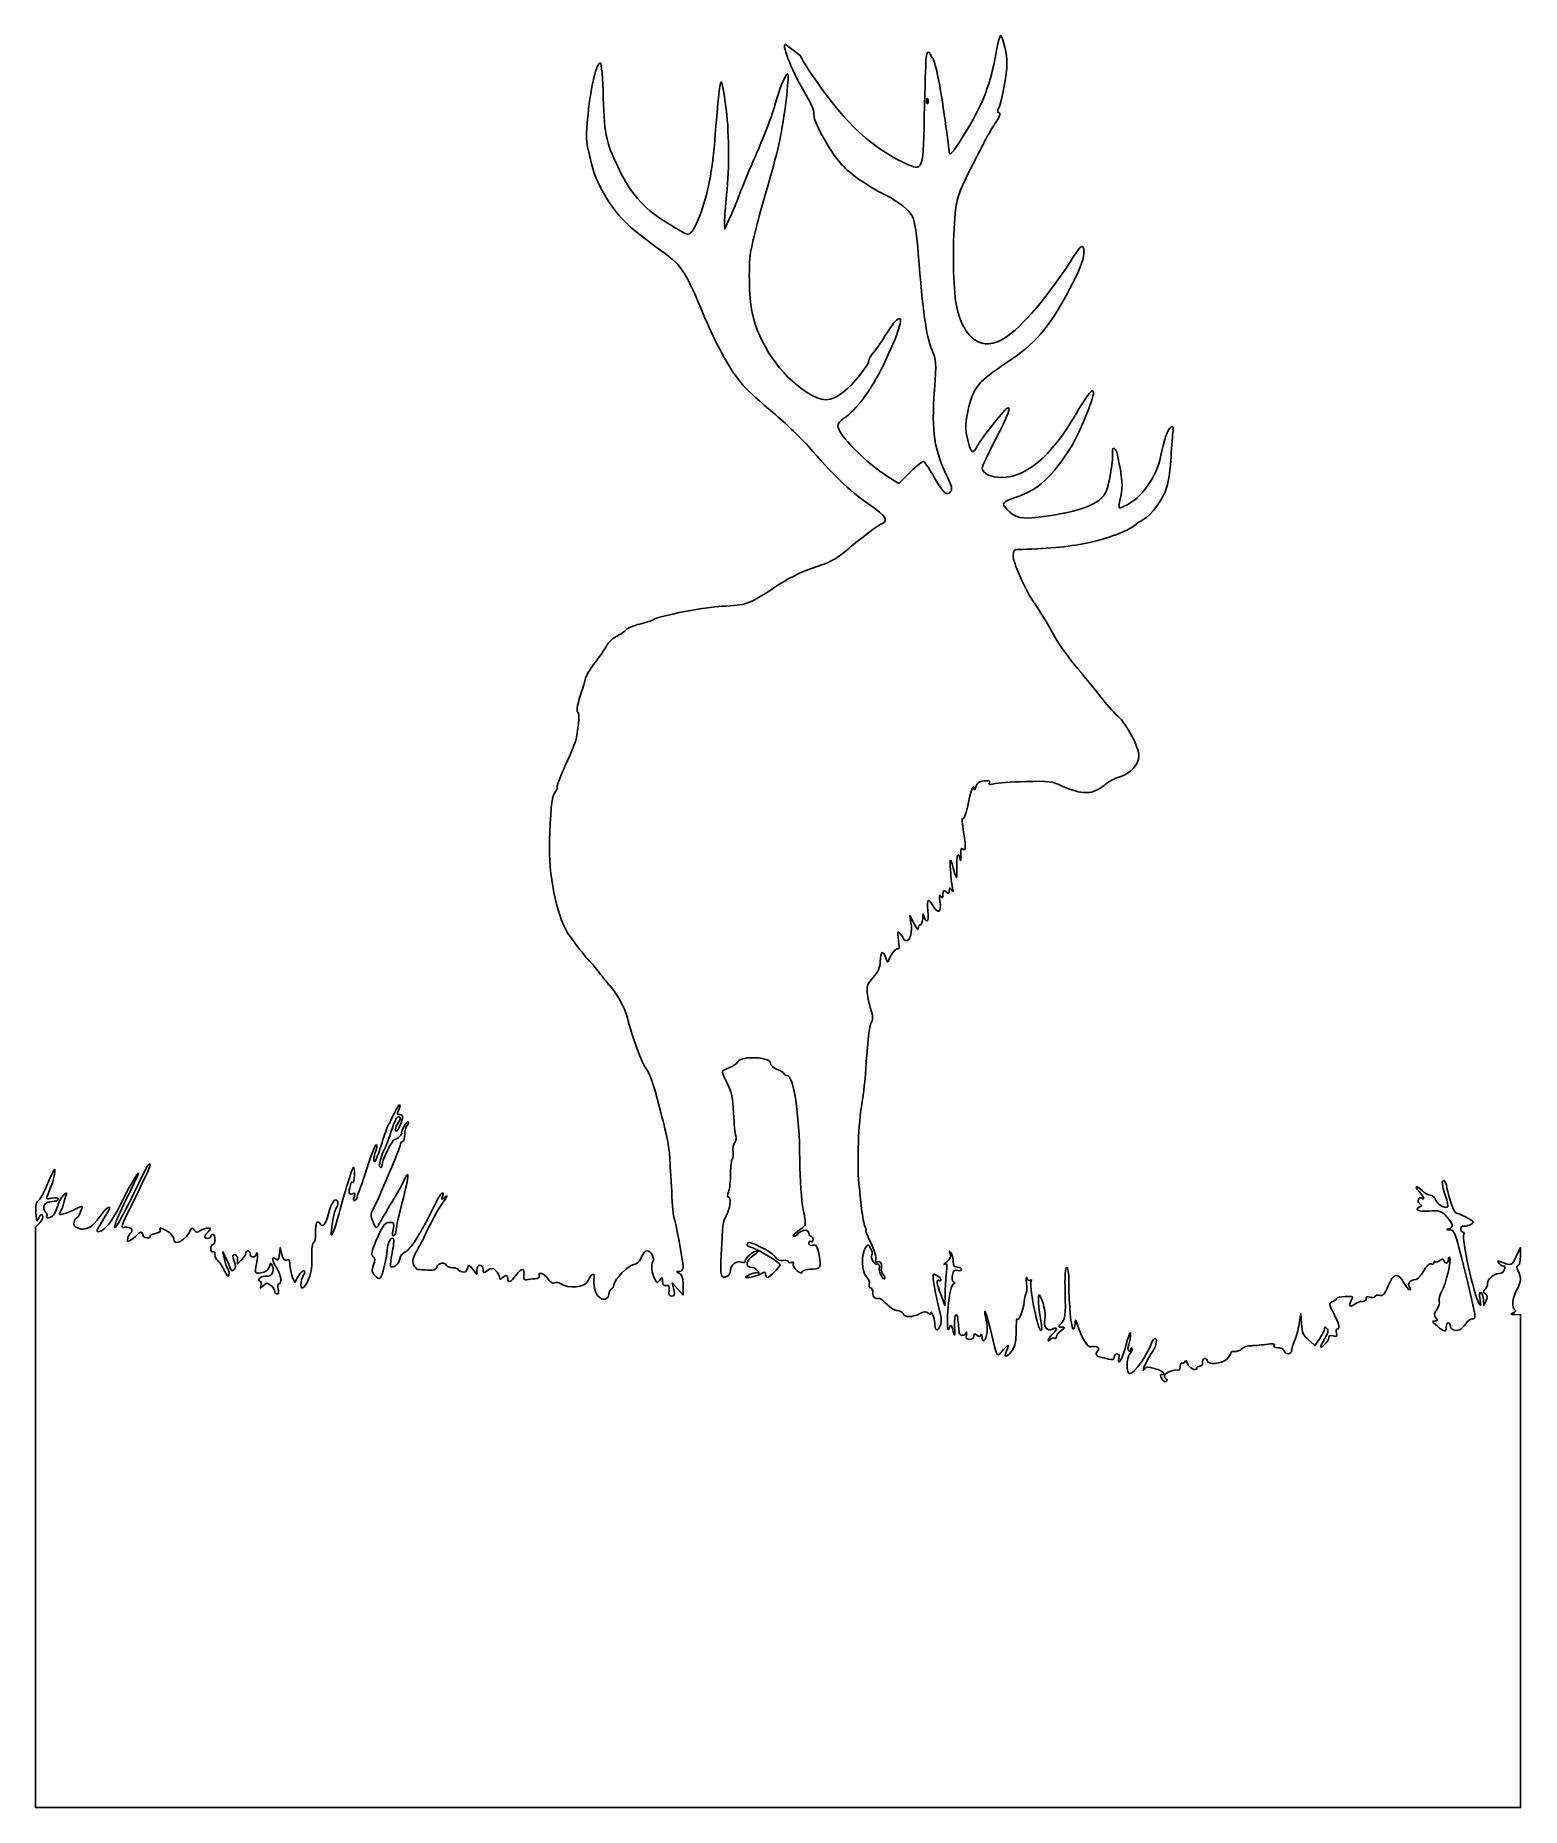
# Model space of a CAD drawing. Extents: x 4 to 208, y 2 to 244.
import ezdxf

# ---------------------------------------------------------------- set-up
doc = ezdxf.new("R2010")
doc.units = 0
doc.layers.add('Layer_1', color=7, linetype='CONTINUOUS')

msp = doc.modelspace()

# ---------------------------------------------------------------- linework, layer by layer
at = {"layer": 'Layer_1', "color": 7}
for points in [[(108.987387, 241.546641), (107.10168, 242.981453)], [(136.424678, 244.267438), (136.424678, 244.267438)], [(99.389627, 219.344241), (98.674702, 217.792019), (98.65651, 218.779797)], [(124.070841, 184.534995), (122.476175, 182.959622), (121.065064, 183.836605)], [(124.159589, 122.894797), (124.022335, 123.812019), (124.582369, 122.68313)], [(102.429578, 104.375064), (102.429578, 104.375064)], [(4.959835, 81.792325), (4.365625, 81.160082), (4.365625, 41.455494), (4.366176, 41.456597), (4.366176, 1.752009), (105.966175, 1.752009), (207.566175, 1.752009), (207.566175, 35.477564), (207.566175, 69.20312), (206.790064, 69.222966)], [(30.428187, 76.96313), (30.020285, 77.809797), (30.207701, 76.822019)], [(38.080157, 77.441584), (37.851402, 78.374241), (37.740607, 77.438827)], [(207.555702, 77.199048), (207.545782, 78.375342), (206.970864, 77.148339)], [(32.587847, 76.756975), (32.023403, 76.151188), (32.023403, 76.769102)], [(64.755118, 75.340352), (64.749053, 74.705352), (64.192878, 75.410908)], [(40.35502, 74.498647), (39.834673, 73.617253), (39.550247, 74.302412)], [(92.975134, 73.209905), (92.965764, 71.88313), (92.2343, 72.715466), (91.50339, 73.547798), (91.701276, 72.64491)], [(128.822317, 72.024241), (128.80082, 70.472019), (128.271103, 71.88313)], [(202.840607, 71.129619), (202.524761, 70.47312), (202.505468, 71.232695)], [(177.58668, 67.93312), (177.499035, 69.344231), (177.268629, 67.93312)], [(180.091952, 65.939375), (179.42829, 64.963174), (178.551307, 65.74259)]]:
    msp.add_lwpolyline(points, dxfattribs=at)
msp.add_lwpolyline([(126.46708, 235.506882), (126.467091, 235.506882)], close=True, dxfattribs=at)
for points in [[(107.10168, 242.981453), (106.257638, 243.508562), (107.725907, 239.642042), (109.50498, 236.652953)], [(127.06394, 241.216464), (126.93683, 241.336501), (126.450234, 242.87571), (126.228297, 241.252842)], [(136.424678, 244.267438), (136.305361, 244.236298), (136.021595, 243.143181), (135.768732, 241.719722)], [(136.446175, 244.259722), (136.439741, 244.267306), (136.432634, 244.269515), (136.424678, 244.267438)], [(137.292842, 240.438145), (137.292842, 241.685373), (136.820233, 243.818778), (136.446175, 244.259722)], [(81.690103, 240.510908), (81.117025, 240.510908), (80.385965, 237.519141), (79.968107, 233.464722)], [(82.053907, 235.783686), (81.968845, 238.383658), (81.805024, 240.510908), (81.690103, 240.510908)], [(115.775051, 232.290633), (113.59576, 234.575385), (109.976519, 239.510687), (108.987387, 241.546641)], [(126.228297, 241.252842), (126.196522, 240.518415), (126.101269, 238.889268), (126.016631, 234.664717)], [(128.831137, 232.625772), (128.169185, 237.447614), (127.474715, 240.824618), (127.06394, 241.216464)], [(135.768732, 241.719722), (135.042348, 237.63074), (134.10896, 235.161499), (131.882114, 231.437353)], [(136.134187, 234.254614), (136.536551, 235.018835), (137.292842, 239.054828), (137.292842, 240.438145)], [(98.239241, 237.889879), (98.031723, 238.097406), (97.862432, 236.689746), (97.383755, 230.774241)], [(98.792109, 234.827325), (98.564412, 236.435433), (98.315639, 237.813484), (98.239241, 237.889879)], [(107.311142, 238.977978), (107.075176, 239.213933), (106.085634, 236.840069), (105.538434, 234.725352)], [(106.209812, 229.927575), (106.804765, 232.71772), (107.538895, 238.750222), (107.311142, 238.977978)], [(84.419722, 225.527222), (82.465079, 229.402901), (82.229195, 230.425036), (82.053907, 235.783686)], [(109.50498, 236.652953), (110.37936, 235.183845), (110.97468, 233.880057), (110.881914, 233.638354)], [(126.296584, 235.336372), (126.284335, 235.038865), (126.351033, 234.872176), (126.444812, 234.965955)], [(126.467091, 235.506882), (126.377, 235.732019), (126.310125, 235.665147), (126.296584, 235.336372)], [(126.444812, 234.965955), (126.538592, 235.059738), (126.548617, 235.303154), (126.46708, 235.506882)], [(79.968107, 233.464722), (79.649365, 230.372038), (79.667306, 229.993363), (80.254187, 227.453719)], [(98.927708, 222.448686), (99.335068, 226.217165), (99.278547, 231.391896), (98.792109, 234.827325)], [(105.538434, 234.725352), (105.257312, 233.638797), (104.14885, 230.717797), (103.075051, 228.234241)], [(110.881914, 233.638354), (110.592551, 232.884293), (112.945082, 228.522421), (114.67152, 226.611464)], [(126.016631, 234.664717), (125.832681, 225.48378), (125.878138, 225.617308), (123.33938, 226.779583)], [(135.705342, 232.298902), (136.301395, 233.138496), (136.473613, 233.58023), (136.236716, 233.662058)], [(136.236716, 233.662058), (136.00408, 233.742406), (135.969567, 233.941952), (136.134187, 234.254614)], [(97.383755, 230.774241), (96.957063, 225.500905), (96.420006, 222.699666), (95.221888, 219.49748)], [(123.33938, 226.779583), (120.75191, 227.964166), (117.965717, 229.993945), (115.775051, 232.290633)], [(129.39062, 228.321883), (129.39062, 228.447754), (129.138844, 230.384504), (128.831137, 232.625772)], [(131.882114, 231.437353), (130.11227, 228.4775), (129.39062, 227.575007), (129.39062, 228.321883)], [(132.649956, 226.713436), (133.845337, 229.102145), (135.220287, 231.615661), (135.705342, 232.298902)], [(103.075051, 228.234241), (102.00128, 225.750686), (100.893756, 223.083686), (100.613876, 222.307575)], [(104.695075, 224.142019), (105.230253, 225.927075), (105.911927, 228.530575), (106.209812, 229.927575)], [(80.254187, 227.453719), (80.7323, 225.384607), (81.212902, 224.187683), (82.285967, 222.396319)], [(114.67152, 226.611464), (115.85135, 225.305534), (118.097884, 223.730226), (120.529285, 222.504357)], [(130.220751, 219.940103), (130.455616, 222.171552), (130.654363, 222.72558), (132.649956, 226.713436)], [(91.149509, 218.376857), (87.902373, 220.316299), (86.061296, 222.27228), (84.419722, 225.527222)], [(102.274136, 214.969797), (102.704525, 217.044562), (103.712518, 220.864637), (104.695075, 224.142019)], [(82.285967, 222.396319), (84.033628, 219.478712), (85.214209, 218.288736), (89.306798, 215.315959)], [(98.65651, 218.779797), (98.646463, 219.323075), (98.768309, 220.974075), (98.927708, 222.448686)], [(100.613876, 222.307575), (100.334024, 221.531464), (99.782932, 220.197964), (99.389627, 219.344241)], [(120.529285, 222.504357), (122.563571, 221.478694), (123.902368, 220.407025), (124.431338, 219.381173)], [(94.167412, 217.407822), (93.699403, 216.870795), (93.636705, 216.891313), (91.149509, 218.376857)], [(95.221888, 219.49748), (94.904727, 218.649746), (94.430274, 217.709461), (94.167412, 217.407822)], [(124.431338, 219.381173), (124.64275, 218.971192), (124.964729, 216.742872), (125.150121, 214.405352)], [(130.26981, 207.968259), (129.892309, 210.404672), (129.866816, 216.577558), (130.220751, 219.940103)], [(89.306798, 215.315959), (92.967164, 212.657158), (93.049214, 212.537609), (95.926893, 205.725365)], [(102.415797, 206.362019), (101.985637, 208.380128), (101.906541, 213.197676), (102.274136, 214.969797)], [(125.150121, 214.405352), (125.779307, 206.470977), (126.237128, 203.193815), (126.966926, 201.397773)], [(145.567135, 208.982495), (147.45729, 212.49584), (148.076787, 214.278669), (147.740576, 215.237135)], [(147.740576, 215.237135), (147.588994, 215.669245), (147.245341, 215.302531), (145.972829, 213.350327)], [(145.972829, 213.350327), (142.270045, 207.669749), (138.84354, 203.791923), (136.419167, 202.538238)], [(137.115903, 199.405682), (141.146685, 202.089979), (142.971226, 204.157378), (145.567135, 208.982495)], [(109.881458, 195.428662), (106.290773, 197.755082), (103.324468, 202.098793), (102.415797, 206.362019)], [(136.419167, 202.538238), (133.471638, 201.014004), (131.010587, 203.187126), (130.26981, 207.968259)], [(95.926893, 205.725365), (97.683868, 201.566141), (99.568542, 198.22768), (101.215252, 196.356908)], [(120.383213, 199.165352), (121.288243, 201.028019), (122.220547, 203.227145), (122.454678, 204.052425)], [(122.427119, 205.463536), (122.177748, 205.414368), (121.48181, 204.565384), (120.880959, 203.576728)], [(122.454678, 204.052425), (122.842903, 205.42067), (122.840572, 205.545054), (122.427119, 205.463536)], [(120.880959, 203.576728), (120.280136, 202.588073), (119.47245, 201.403733), (119.086201, 200.944673)], [(126.966926, 201.397773), (127.646517, 199.725304), (127.654832, 199.611738), (127.373174, 195.759393)], [(118.383953, 199.75901), (118.383953, 199.148445), (116.230222, 196.493371), (114.884841, 195.445201)], [(114.958151, 191.870568), (116.651174, 192.964134), (118.725298, 195.753133), (120.383213, 199.165352)], [(119.086201, 200.944673), (118.699923, 200.485613), (118.383953, 199.9519), (118.383953, 199.75901)], [(132.090473, 193.480118), (132.769274, 196.142101), (133.488021, 196.989673), (137.115903, 199.405682)], [(101.215252, 196.356908), (101.850252, 195.635523), (103.686497, 193.962642), (105.295898, 192.638964)], [(114.884841, 195.445201), (113.118242, 194.068854), (111.985961, 194.065151), (109.881458, 195.428662)], [(127.373174, 195.759393), (126.947047, 189.931369), (127.296728, 187.65022), (129.23187, 183.646438)], [(146.162449, 188.100808), (147.062625, 189.514151), (149.146175, 194.590059), (149.146175, 195.369684)], [(149.146175, 195.369684), (149.146175, 196.200831), (148.38531, 195.268185), (146.617752, 192.270751)], [(105.295898, 192.638964), (106.90527, 191.315285), (109.34985, 188.936118), (110.728675, 187.352258)], [(114.15062, 190.853025), (114.15062, 191.125905), (114.514018, 191.583687), (114.958151, 191.870568)], [(131.965347, 188.702184), (131.538938, 190.39554), (131.565766, 191.422346), (132.090473, 193.480118)], [(137.306623, 193.247505), (136.827974, 192.951686), (133.685272, 188.954507), (133.212747, 188.040725)], [(135.74062, 188.994879), (137.447838, 192.275109), (137.952799, 193.646852), (137.306623, 193.247505)], [(146.617752, 192.270751), (143.299101, 186.64304), (139.927573, 183.793515), (136.57957, 183.786996)], [(121.065064, 183.836605), (118.061288, 185.704391), (114.15062, 189.672946), (114.15062, 190.853025)], [(159.719035, 190.655689), (159.330359, 190.506538), (158.75267, 188.860397), (158.302412, 186.618037)], [(160.012834, 190.051559), (160.105149, 190.63577), (160.036394, 190.777468), (159.719035, 190.655689)], [(159.746047, 186.606464), (159.826424, 188.081075), (159.946456, 189.631587), (160.012834, 190.051559)], [(110.728675, 187.352258), (113.833346, 183.785918), (116.212925, 181.566686), (118.714684, 179.903133)], [(133.212747, 188.040725), (132.644718, 186.9423), (132.372086, 187.086794), (131.965347, 188.702184)], [(133.906175, 185.066368), (133.906175, 185.288342), (134.731675, 187.056298), (135.74062, 188.994879)], [(138.531975, 181.062341), (141.559796, 182.065378), (143.39859, 183.761393), (146.162449, 188.100808)], [(151.725864, 187.382575), (151.892714, 186.465948), (151.280715, 182.685133), (150.818012, 181.772855)], [(152.370234, 187.100352), (152.237194, 187.74869), (151.609137, 188.023775), (151.725864, 187.382575)], [(152.860265, 181.210064), (153.185949, 182.620961), (153.115922, 183.465852), (152.370234, 187.100352)], [(125.941667, 185.939493), (125.790029, 186.033219), (124.947959, 185.401431), (124.070841, 184.534995)], [(127.431049, 183.648092), (126.763481, 184.814829), (126.093333, 185.845765), (125.941667, 185.939493)], [(136.57957, 183.786996), (135.095674, 183.784112), (133.906175, 184.353272), (133.906175, 185.066368)], [(158.302412, 186.618037), (157.785946, 184.045954), (156.019218, 181.375159), (154.083964, 180.241029)], [(159.172783, 182.48668), (159.407818, 183.277954), (159.665642, 185.131852), (159.746047, 186.606464)], [(129.617171, 181.882549), (129.053093, 181.202851), (128.638368, 181.537992), (127.431049, 183.648092)], [(129.23187, 183.646438), (129.721243, 182.633971), (129.829684, 182.138609), (129.617171, 181.882549)], [(155.93384, 178.006402), (157.081384, 178.59983), (158.671556, 180.799112), (159.172783, 182.48668)], [(118.714684, 179.903133), (120.601847, 178.648251), (121.119849, 177.819257), (120.229974, 177.477785)], [(137.268037, 179.436255), (136.50584, 180.247568), (136.656016, 180.44089), (138.531975, 181.062341)], [(150.818012, 181.772855), (149.97095, 180.102768), (147.455746, 179.135471), (142.035499, 178.394457)], [(152.656314, 179.615399), (152.583078, 179.68863), (152.674788, 180.406482), (152.860265, 181.210064)], [(154.083964, 180.241029), (153.371917, 179.823735), (152.729551, 179.542168), (152.656314, 179.615399)], [(120.229974, 177.477785), (119.707553, 177.277309), (117.370826, 175.533452), (115.547953, 173.983081)], [(142.035499, 178.394457), (139.297689, 178.020169), (138.418065, 178.212088), (137.268037, 179.436255)], [(148.12312, 174.777382), (150.931767, 175.366822), (154.000259, 176.499005), (154.747076, 177.221471)], [(154.747076, 177.221471), (154.955807, 177.423398), (155.489594, 177.776678), (155.93384, 178.006402)], [(138.633398, 173.915283), (142.411789, 173.981622), (145.795548, 174.288903), (148.12312, 174.777382)], [(115.547953, 173.983081), (113.824506, 172.51729), (113.068927, 172.118648), (110.415586, 171.276062)], [(138.139509, 173.075782), (138.139509, 173.675789), (138.27681, 173.909018), (138.633398, 173.915283)], [(140.84322, 166.88894), (139.63624, 168.693252), (138.139509, 172.118058), (138.139509, 173.075782)], [(110.415586, 171.276062), (109.058662, 170.845151), (107.310504, 169.936867), (105.386849, 168.663853)], [(105.386849, 168.663853), (101.993974, 166.418575), (101.600655, 166.279512), (98.313105, 166.156376)], [(98.313105, 166.156376), (96.067462, 166.072265), (89.542366, 164.793999), (88.891731, 164.310908)], [(143.903567, 161.878945), (142.578901, 164.203119), (141.939766, 165.249726), (140.84322, 166.88894)], [(85.19473, 162.933971), (85.024183, 162.712314), (84.462284, 162.328517), (83.945676, 162.080689)], [(87.057286, 163.719452), (86.203564, 163.509242), (85.365305, 163.155629), (85.19473, 162.933971)], [(88.891731, 164.310908), (88.736509, 164.195657), (87.911009, 163.929662), (87.057286, 163.719452)], [(82.525746, 160.763284), (82.261529, 160.286744), (81.519525, 159.207244), (80.87651, 158.364395)], [(83.945676, 162.080689), (83.429097, 161.832861), (82.78999, 161.239822), (82.525746, 160.763284)], [(147.008012, 157.57671), (145.909518, 158.874715), (144.512518, 160.810506), (143.903567, 161.878945)], [(80.87651, 158.364395), (80.233523, 157.521544), (79.64275, 156.514519), (79.564066, 156.126464)], [(79.564066, 156.126464), (79.485383, 155.738408), (79.286416, 155.039908), (79.121993, 154.574241)], [(150.152145, 153.701116), (149.521237, 154.534691), (148.106505, 156.278703), (147.008012, 157.57671)], [(79.121993, 154.574241), (78.577474, 153.0319), (78.330278, 151.753165), (78.560854, 151.672091)], [(152.465594, 151.10875), (151.824216, 151.700844), (150.783053, 152.867542), (150.152145, 153.701116)], [(78.560854, 151.672091), (78.846293, 151.571716), (78.643313, 148.97511), (78.247215, 147.659797)], [(155.355064, 145.635733), (155.354726, 146.861876), (153.727551, 149.943714), (152.465594, 151.10875)], [(78.247215, 147.659797), (78.083582, 147.116519), (77.458536, 145.627168), (76.858701, 144.349748)], [(152.723562, 142.814064), (154.10789, 143.214007), (155.355346, 144.551576), (155.355064, 145.635733)], [(76.858701, 144.349748), (76.258866, 143.072328), (75.768398, 141.795758), (75.768398, 141.513194)], [(75.46082, 140.691883), (75.075728, 140.306802), (74.906316, 139.030248), (74.723295, 135.133979)], [(75.768398, 141.513194), (75.768398, 141.230631), (75.629872, 140.860956), (75.46082, 140.691883)], [(131.917942, 138.854131), (132.307324, 140.858281), (132.727463, 141.965633), (132.796579, 141.168686)], [(132.796579, 141.168686), (132.816786, 140.935852), (132.921042, 141.062852), (133.028092, 141.450908)], [(133.028092, 141.450908), (133.17778, 141.993525), (133.438866, 142.177735), (134.158081, 142.247412)], [(134.158081, 142.247412), (134.836346, 142.313128), (135.034678, 142.243498), (134.880725, 141.994406)], [(134.880725, 141.994406), (134.722737, 141.738763), (134.877999, 141.703999), (135.487063, 141.858807)], [(135.487063, 141.858807), (135.937066, 141.973188), (137.884069, 142.111322), (139.814102, 142.165833)], [(139.814102, 142.165833), (143.032367, 142.256734), (143.441787, 142.209651), (144.752991, 141.595877)], [(144.752991, 141.595877), (147.512137, 140.304332), (149.037356, 140.327181), (150.622881, 141.684072)], [(150.622881, 141.684072), (151.130203, 142.118234), (152.075326, 142.626773), (152.723562, 142.814064)], [(131.298927, 137.117803), (131.437075, 137.032428), (131.715843, 137.813896), (131.917942, 138.854131)], [(131.194748, 136.328465), (131.114061, 136.848216), (131.160808, 137.203179), (131.298927, 137.117803)], [(131.315466, 132.909275), (131.70465, 132.586283), (131.684065, 133.176285), (131.194748, 136.328465)], [(74.723295, 135.133979), (74.488034, 130.12603), (75.331317, 125.058177), (76.92099, 121.924105)], [(129.560947, 130.020908), (129.405527, 131.975283), (129.524994, 131.892394), (130.171142, 129.597575)], [(130.412575, 130.373686), (130.375829, 132.125225), (130.63356, 132.719458), (130.902603, 131.502575)], [(130.902603, 131.502575), (130.979819, 131.153325), (131.018198, 131.398669), (130.987492, 132.047726)], [(130.987492, 132.047726), (130.941772, 133.014608), (131.000788, 133.170426), (131.315466, 132.909275)], [(129.855296, 127.480908), (129.779999, 127.791352), (129.647335, 128.934352), (129.560947, 130.020908)], [(130.171142, 129.597575), (130.424662, 128.69693), (130.446328, 128.765392), (130.412575, 130.373686)], [(126.479653, 124.517575), (126.288447, 126.13221), (126.51107, 126.297615), (127.232063, 125.077058)], [(128.123927, 125.746232), (127.994162, 126.600987), (128.025675, 126.802274), (128.240784, 126.49313)], [(128.240784, 126.49313), (128.481774, 126.146801), (128.535876, 126.191759), (128.539545, 126.739522)], [(128.539545, 126.739522), (128.543185, 127.302529), (128.61132, 127.353002), (128.967286, 127.057575)], [(128.967286, 127.057575), (129.317863, 126.766623), (129.391362, 126.797442), (129.395031, 127.235064)], [(129.395031, 127.235064), (129.398728, 127.685014), (129.443079, 127.700248), (129.695442, 127.339797)], [(129.695442, 127.339797), (129.937307, 126.994326), (129.967028, 127.020282), (129.855296, 127.480908)], [(125.760316, 123.459241), (125.788115, 124.122537), (125.832272, 124.200667), (125.92072, 123.741464)], [(125.92072, 123.741464), (125.987974, 123.392214), (126.179097, 123.106464), (126.345157, 123.106464)], [(126.345157, 123.106464), (126.541584, 123.106464), (126.588393, 123.5995), (126.479653, 124.517575)], [(127.232063, 125.077058), (127.902341, 123.942369), (128.347081, 124.276187), (128.123927, 125.746232)], [(76.92099, 121.924105), (77.404465, 120.970961), (79.66883, 118.028244), (80.571687, 117.179797)], [(122.457436, 120.447953), (122.306278, 121.742961), (122.325353, 121.799385), (122.738555, 121.288555)], [(122.738555, 121.288555), (122.982282, 120.987248), (123.181731, 120.659532), (123.181731, 120.559848)], [(123.579159, 120.378498), (124.058231, 120.378498), (124.348028, 121.634226), (124.159589, 122.894797)], [(124.582369, 122.68313), (124.890443, 122.062241), (125.14617, 121.776491), (125.150121, 122.04813)], [(125.150121, 122.04813), (125.154185, 122.319769), (125.284286, 122.542019), (125.439509, 122.542019)], [(125.439509, 122.542019), (125.594731, 122.542019), (125.73915, 122.954769), (125.760316, 123.459241)], [(119.956021, 117.503359), (120.025871, 118.94326), (120.263418, 119.155911), (120.662677, 118.136155)], [(121.232634, 117.973547), (121.541695, 118.778481), (122.207012, 119.471362), (122.443655, 119.234727)], [(122.443655, 119.234727), (122.540429, 119.13797), (122.54659, 119.684107), (122.457436, 120.447953)], [(123.181731, 120.559848), (123.181731, 120.460162), (123.36055, 120.378498), (123.579159, 120.378498)], [(80.571687, 117.179797), (80.654265, 117.102186), (81.159802, 116.467186), (81.695064, 115.768686)], [(118.969897, 115.32661), (119.647736, 116.098618), (119.916708, 116.69271), (119.956021, 117.503359)], [(120.662677, 118.136155), (120.981617, 117.32147), (120.982246, 117.321441), (121.232634, 117.973547)], [(81.695064, 115.768686), (82.230327, 115.070186), (82.746683, 114.435186), (82.842695, 114.357575)], [(82.842695, 114.357575), (83.580678, 113.760934), (85.060118, 111.103191), (85.358992, 109.837058)], [(118.213076, 112.983945), (118.053141, 114.150878), (118.120801, 114.359547), (118.969897, 115.32661)], [(118.721849, 110.782392), (118.5388, 111.288625), (118.309652, 112.279381), (118.213076, 112.983945)], [(85.358992, 109.837058), (85.937999, 107.384335), (87.346861, 103.544575), (87.894033, 102.927575)], [(117.926996, 102.080908), (118.274044, 107.089396), (118.448717, 108.617793), (118.740592, 109.216939)], [(118.740592, 109.216939), (118.973679, 109.695498), (118.968766, 110.099527), (118.721849, 110.782392)], [(100.420952, 103.767076), (100.575082, 104.168763), (101.47331, 104.362409), (102.429578, 104.375064)], [(102.429578, 104.375064), (103.659068, 104.391337), (104.984268, 104.109115), (104.945327, 103.586276)], [(87.894033, 102.927575), (88.378242, 102.381593), (88.814616, 101.1191), (89.74832, 97.565352)], [(98.345625, 102.438094), (98.345625, 102.567293), (98.777933, 102.829632), (99.306394, 103.020731)], [(99.061654, 100.790512), (98.667926, 101.567492), (98.345625, 102.308893), (98.345625, 102.438094)], [(99.306394, 103.020731), (99.834855, 103.211829), (100.33668, 103.547501), (100.420952, 103.767076)], [(104.945327, 103.586276), (104.926305, 103.330879), (105.312808, 102.987282), (105.862549, 102.771579)], [(105.862549, 102.771579), (106.385112, 102.566545), (106.812292, 102.295905), (106.812292, 102.169653)], [(106.812292, 102.169653), (106.812292, 102.043403), (106.982427, 101.939797), (107.190424, 101.939797)], [(107.190424, 101.939797), (108.105671, 101.939797), (108.878203, 96.856055), (108.948251, 90.368686)], [(117.344912, 97.424241), (117.58991, 98.898852), (117.851699, 100.994352), (117.926996, 102.080908)], [(99.888477, 96.778215), (99.799634, 98.855142), (99.633605, 99.661857), (99.061654, 100.790512)], [(54.204306, 97.915373), (54.115998, 98.003677), (53.784407, 97.516466), (53.46733, 96.832785)], [(54.168477, 96.577575), (53.816744, 96.577575), (53.794242, 96.688395), (54.049964, 97.16627)], [(54.049964, 97.16627), (54.223336, 97.490008), (54.292613, 97.827068), (54.204306, 97.915373)], [(89.74832, 97.565352), (90.72495, 93.848173), (91.079794, 92.140313), (91.15447, 90.792019)], [(117.075368, 86.699797), (116.780304, 89.019836), (116.928494, 94.917877), (117.344912, 97.424241)], [(52.638853, 95.166464), (52.500256, 94.93363), (52.11631, 93.850882), (51.785574, 92.759856)], [(53.46733, 96.832785), (53.150254, 96.149102), (52.777452, 95.399297), (52.638853, 95.166464)], [(53.05447, 94.319797), (53.327746, 95.173519), (53.658841, 95.990626), (53.789792, 96.135499)], [(54.121073, 95.667518), (53.688906, 95.109737), (53.4635, 94.319797), (53.736325, 94.319797)], [(53.736325, 94.319797), (53.965658, 94.319797), (54.601731, 95.803084), (54.601731, 96.337796)], [(53.789792, 96.135499), (54.140227, 96.523334), (54.447745, 96.08911), (54.121073, 95.667518)], [(54.601731, 96.337796), (54.601731, 96.469856), (54.406786, 96.577575), (54.168477, 96.577575)], [(54.756073, 94.9107), (54.507802, 94.430609), (54.380618, 94.037575), (54.473297, 94.037575)], [(55.379496, 95.611294), (55.284867, 95.705917), (55.004315, 95.390791), (54.756073, 94.9107)], [(54.883953, 93.840239), (54.883953, 94.352473), (55.033768, 94.921599), (55.217438, 95.105278)], [(55.217438, 95.105278), (55.401108, 95.288959), (55.474097, 95.516673), (55.379496, 95.611294)], [(100.192197, 93.681489), (100.086448, 93.955104), (99.949663, 95.348438), (99.888477, 96.778215)], [(51.003951, 92.461098), (50.907882, 92.557153), (50.429733, 91.395105), (49.941206, 89.879205)], [(50.530455, 83.593699), (51.229548, 84.845182), (54.319509, 92.129019), (54.319509, 92.525592)], [(51.785574, 92.759856), (51.118231, 90.558545), (50.661818, 89.614932), (50.654481, 90.421049)], [(50.914653, 91.591281), (51.059969, 91.97348), (51.099991, 92.365044), (51.003951, 92.461098)], [(51.512171, 89.371535), (51.255941, 89.529893), (51.657761, 91.022169), (52.283871, 92.236754)], [(53.513081, 93.190908), (53.183389, 93.190908), (51.779509, 90.334839), (51.779509, 89.664231)], [(52.283871, 92.236754), (52.434465, 92.528894), (52.781223, 93.466075), (53.05447, 94.319797)], [(54.218637, 93.614241), (53.985803, 93.381408), (53.668134, 93.190908), (53.513081, 93.190908)], [(54.473297, 94.037575), (54.566007, 94.037575), (54.45147, 93.847075), (54.218637, 93.614241)], [(54.319509, 92.525592), (54.319509, 92.736482), (54.446509, 92.908686), (54.601731, 92.908686)], [(54.601731, 92.908686), (54.756953, 92.908686), (54.883953, 93.328006), (54.883953, 93.840239)], [(99.818472, 91.487652), (99.748933, 91.961573), (99.847993, 92.537039), (100.038408, 92.766471)], [(100.038408, 92.766471), (100.228823, 92.995907), (100.297945, 93.407872), (100.192197, 93.681489)], [(17.574948, 84.340594), (19.914599, 89.110663), (20.15047, 89.635876), (20.011871, 89.774475)], [(20.011871, 89.774475), (19.829075, 89.957271), (19.838849, 89.974895), (17.83016, 85.85313)], [(49.941206, 89.879205), (49.45268, 88.363305), (48.904629, 86.765795), (48.723019, 86.328827)], [(50.654481, 90.421049), (50.65211, 90.682585), (50.769365, 91.209081), (50.914653, 91.591281)], [(91.15447, 90.792019), (91.197481, 90.015908), (91.3144, 87.867965), (91.414645, 86.018493)], [(99.474514, 88.535895), (99.474514, 89.525575), (99.580539, 90.400645), (99.709882, 90.480581)], [(99.709882, 90.480581), (99.839168, 90.560521), (99.88804, 91.01373), (99.818472, 91.487652)], [(108.948251, 90.368686), (108.978138, 87.59973), (109.16819, 84.853968), (109.417335, 83.595352)], [(6.92161, 89.049627), (6.813576, 88.921442), (6.369501, 87.956956), (5.934935, 86.906502)], [(6.637183, 87.12313), (6.950196, 87.905501), (7.161189, 89.333831), (6.92161, 89.049627)], [(18.470121, 88.599835), (18.460582, 88.913887), (16.961839, 86.289279), (15.964297, 84.21161)], [(17.026489, 85.495391), (17.824077, 87.083599), (18.473791, 88.480599), (18.470121, 88.599835)], [(47.84769, 89.346731), (47.645337, 89.121162), (46.754528, 86.20704), (45.658264, 82.184241)], [(47.448061, 86.935715), (47.545089, 87.298077), (47.702196, 87.468121), (47.797531, 87.31385)], [(47.797531, 87.31385), (47.892866, 87.159579), (47.993396, 87.609913), (48.020772, 88.314306)], [(48.020772, 88.314306), (48.048034, 89.018698), (47.970005, 89.483112), (47.84769, 89.346731)], [(51.779509, 89.664231), (51.779509, 89.412624), (51.659096, 89.280736), (51.512171, 89.371535)], [(54.7693, 87.506775), (54.53277, 86.985524), (54.02024, 86.050686), (53.630491, 85.429797)], [(54.300769, 83.595352), (55.489715, 88.232041), (55.630163, 89.403822), (54.7693, 87.506775)], [(99.199457, 86.012981), (99.350841, 86.41114), (99.474514, 87.546218), (99.474514, 88.535895)], [(197.087022, 87.547564), (196.726793, 87.547564), (196.785535, 86.966807), (197.297034, 85.465625)], [(197.497127, 86.534432), (197.406675, 87.091727), (197.221924, 87.547564), (197.087022, 87.547564)], [(5.934935, 86.906502), (5.500369, 85.856048), (4.961526, 84.894153), (4.737695, 84.768889)], [(6.618993, 85.146471), (5.778705, 84.961912), (5.771988, 84.970215), (6.089826, 85.759424)], [(6.089826, 85.759424), (6.266921, 86.199177), (6.512977, 86.812686), (6.637183, 87.12313)], [(7.470069, 85.029064), (7.470069, 85.221099), (7.15561, 85.264336), (6.618993, 85.146471)], [(6.928776, 84.724241), (7.22652, 84.724241), (7.470069, 84.861506), (7.470069, 85.029064)], [(8.242873, 85.618863), (7.988901, 85.412418), (7.631409, 84.777418), (7.448021, 84.207752)], [(8.135386, 84.204444), (8.233741, 84.616884), (8.402304, 85.188384), (8.509662, 85.474444)], [(8.509662, 85.474444), (8.679362, 85.926745), (8.644419, 85.945281), (8.242873, 85.618863)], [(15.342526, 81.760908), (15.471304, 82.226575), (16.2289, 83.907183), (17.026489, 85.495391)], [(17.83016, 85.85313), (16.808939, 83.75763), (15.778792, 81.78913), (15.540963, 81.478686)], [(45.699604, 84.744084), (45.373327, 85.272032), (44.786163, 84.467876), (44.437873, 83.016024)], [(47.71981, 85.763832), (47.228828, 85.575421), (47.161549, 85.865698), (47.448061, 86.935715)], [(47.971716, 85.296402), (48.136279, 85.814917), (48.087743, 85.905022), (47.71981, 85.763832)], [(48.080303, 84.84661), (47.866943, 84.714747), (47.832467, 84.857693), (47.971716, 85.296402)], [(48.392842, 85.287032), (48.392842, 85.151074), (48.252149, 84.952819), (48.080303, 84.84661)], [(48.723019, 86.328827), (48.541381, 85.891862), (48.392842, 85.422987), (48.392842, 85.287032)], [(53.630491, 85.429797), (52.989678, 84.40894), (52.242108, 83.155633), (51.298297, 81.518372)], [(60.043328, 85.359241), (60.390941, 86.286762), (59.811158, 85.855642), (59.284306, 84.794797)], [(60.404375, 85.288686), (59.907805, 84.903864), (59.875067, 84.910285), (60.043328, 85.359241)], [(60.222474, 84.724241), (60.751387, 85.441828), (60.801208, 85.596223), (60.404375, 85.288686)], [(91.414645, 86.018493), (91.514919, 84.169017), (91.660187, 82.553219), (91.737657, 82.427878)], [(98.891327, 82.748686), (99.386684, 83.612847), (99.595088, 85.288686), (99.207173, 85.288686)], [(99.207173, 85.288686), (99.019862, 85.288686), (99.017368, 85.534044), (99.199457, 86.012981)], [(117.404444, 83.736464), (117.292402, 84.823019), (117.144456, 86.156519), (117.075368, 86.699797)], [(193.362461, 86.700898), (193.204248, 86.700898), (193.35069, 86.406904), (193.688231, 86.047708)], [(194.039355, 85.136548), (193.607442, 85.403491), (193.350205, 84.685362), (193.772014, 84.390203)], [(194.16062, 86.136453), (193.879668, 86.446898), (193.520703, 86.700898), (193.362461, 86.700898)], [(193.688231, 86.047708), (194.309935, 85.38594), (194.520769, 84.839024), (194.039355, 85.136548)], [(195.19911, 85.572009), (194.908873, 85.572009), (194.441572, 85.826009), (194.16062, 86.136453)], [(195.986245, 84.890707), (195.839856, 85.275771), (195.497306, 85.572009), (195.19911, 85.572009)], [(197.600203, 83.978447), (197.275591, 83.653846), (196.232173, 84.243851), (195.986245, 84.890707)], [(197.297034, 85.465625), (197.547337, 84.731063), (197.683572, 84.061818), (197.600203, 83.978447)], [(198.780908, 83.094298), (198.538451, 83.040374), (197.699085, 85.289786), (197.497127, 86.534432)], [(4.737695, 84.768889), (4.446414, 84.605815), (4.358273, 84.146403), (4.427361, 83.151073)], [(4.427361, 83.151073), (4.51437, 81.89767), (4.552917, 81.828353), (4.82148, 82.444414)], [(4.82148, 82.444414), (5.03103, 82.925142), (5.184071, 83.023463), (5.336866, 82.776245)], [(5.336866, 82.776245), (5.465757, 82.567688), (5.312415, 82.167633), (4.959835, 81.792325)], [(5.494514, 83.864344), (5.494514, 84.408437), (6.021629, 84.724241), (6.928776, 84.724241)], [(5.781697, 83.169262), (5.623935, 83.266758), (5.494514, 83.579667), (5.494514, 83.864344)], [(6.834518, 82.819241), (6.513208, 82.414388), (5.660046, 82.33188), (5.90572, 82.729393)], [(5.90572, 82.729393), (5.995016, 82.873891), (5.939459, 83.071765), (5.781697, 83.169262)], [(7.448021, 84.207752), (7.264633, 83.638084), (6.988527, 83.013269), (6.834518, 82.819241)], [(9.98747, 83.724887), (8.630235, 83.023037), (7.350363, 82.683298), (7.689453, 83.114691)], [(7.689453, 83.114691), (7.836435, 83.301655), (8.03706, 83.792002), (8.135386, 84.204444)], [(9.642409, 81.886584), (9.725806, 82.205549), (9.891056, 82.466464), (10.010069, 82.466464)], [(10.747044, 83.83072), (10.871899, 84.103431), (10.663081, 84.074258), (9.98747, 83.724887)], [(10.010069, 82.466464), (10.129083, 82.466464), (10.305067, 82.688714), (10.400881, 82.960352)], [(13.22145, 82.67813), (12.137236, 81.14576), (11.231645, 80.644922), (10.233312, 81.024483)], [(10.400881, 82.960352), (10.496696, 83.231991), (10.652302, 83.623792), (10.747044, 83.83072)], [(15.964297, 84.21161), (14.952333, 82.103912), (13.829406, 80.689683), (13.075929, 80.574691)], [(14.525625, 83.741975), (14.525625, 84.182835), (13.958896, 83.720399), (13.22145, 82.67813)], [(13.529579, 82.049192), (14.077457, 82.905658), (14.525625, 83.667378), (14.525625, 83.741975)], [(16.611424, 81.16339), (15.973037, 81.003161), (16.02885, 81.188384), (17.574948, 84.340594)], [(44.437873, 83.016024), (44.078294, 81.517124), (43.675021, 81.033458), (43.296307, 81.646255)], [(44.859002, 80.77313), (45.190613, 83.004204), (45.255121, 83.288868), (45.560147, 83.858832)], [(45.560147, 83.858832), (45.735294, 84.1861), (45.798212, 84.58453), (45.699604, 84.744084)], [(50.546993, 81.907531), (50.192607, 82.750032), (50.190406, 82.984993), (50.530455, 83.593699)], [(53.702148, 80.708086), (53.692947, 80.976669), (53.962469, 82.275964), (54.300769, 83.595352)], [(59.284306, 84.794797), (57.80072, 81.807531), (57.249187, 80.786011), (56.373339, 79.402258)], [(57.58546, 79.926464), (58.125182, 81.201323), (59.589676, 83.86573), (60.222474, 84.724241)], [(98.197348, 77.457019), (98.378112, 81.628176), (98.416065, 81.91959), (98.891327, 82.748686)], [(109.417335, 83.595352), (109.797912, 81.672756), (109.794624, 81.448657), (109.382608, 81.149059)], [(117.864709, 81.267019), (117.723542, 81.538658), (117.516515, 82.649908), (117.404444, 83.736464)], [(193.807842, 83.974589), (192.910827, 83.610612), (193.589938, 83.290829), (195.060203, 83.384786)], [(193.772014, 84.390203), (194.072806, 84.17973), (194.080666, 84.085287), (193.807842, 83.974589)], [(195.060203, 83.384786), (196.550675, 83.480034), (196.721055, 83.425965), (197.450826, 82.62466)], [(197.450826, 82.62466), (198.363278, 81.622783), (198.451103, 81.149691), (197.758953, 80.968812)], [(201.075064, 81.881073), (201.075064, 82.098457), (199.070299, 83.158659), (198.780908, 83.094298)], [(10.233312, 81.024483), (9.671718, 81.238001), (9.52777, 81.448192), (9.642409, 81.886584)], [(13.075929, 80.574691), (12.610968, 80.503738), (12.675603, 80.714222), (13.529579, 82.049192)], [(15.540963, 81.478686), (15.131487, 80.944199), (15.120869, 80.95918), (15.342526, 81.760908)], [(17.369896, 80.363575), (17.893926, 80.687445), (17.282746, 81.331877), (16.611424, 81.16339)], [(16.98625, 79.653611), (17.067361, 79.963782), (17.240187, 80.283413), (17.369896, 80.363575)], [(18.181836, 80.05214), (17.981571, 79.810834), (17.59771, 79.495601), (17.328555, 79.351546)], [(19.041181, 80.127657), (19.041181, 80.621698), (18.624078, 80.585015), (18.181836, 80.05214)], [(19.611688, 79.721409), (19.297885, 79.745045), (19.041181, 79.927858), (19.041181, 80.127657)], [(20.757665, 80.312312), (20.284237, 80.217627), (19.961553, 80.036304), (20.039982, 79.909375)], [(21.442274, 80.769823), (21.540262, 80.611262), (21.235665, 80.407912), (20.757665, 80.312312)], [(22.454857, 80.571384), (21.525443, 81.120396), (21.184352, 81.187122), (21.442274, 80.769823)], [(23.274514, 79.583606), (23.274514, 79.860584), (22.905679, 80.305084), (22.454857, 80.571384)], [(25.633164, 80.858017), (25.040751, 79.408885), (23.274514, 78.45457), (23.274514, 79.583606)], [(26.06697, 80.77313), (25.854993, 81.077188), (25.732563, 81.101228), (25.633164, 80.858017)], [(26.931276, 80.702575), (26.462477, 80.412027), (26.309992, 80.424473), (26.06697, 80.77313)], [(27.971419, 81.055352), (27.712424, 81.055352), (27.244345, 80.896602), (26.931276, 80.702575)], [(27.931181, 79.644241), (27.383359, 79.644241), (27.396186, 79.899528), (27.975278, 80.539414)], [(27.975278, 80.539414), (28.409928, 81.019821), (28.409736, 81.055352), (27.971419, 81.055352)], [(28.636736, 80.208686), (28.481514, 80.208686), (28.354514, 80.081686), (28.354514, 79.926464)], [(28.918958, 79.50313), (28.918958, 79.891186), (28.791958, 80.208686), (28.636736, 80.208686)], [(42.677842, 80.352001), (42.688425, 79.652234), (42.576648, 79.079797), (42.429244, 79.079797)], [(43.296307, 81.646255), (42.916294, 82.261096), (42.65724, 81.718614), (42.677842, 80.352001)], [(45.658264, 82.184241), (45.123876, 80.223263), (44.653939, 79.393518), (44.859002, 80.77313)], [(51.298297, 81.518372), (50.97202, 80.952381), (50.942189, 80.967649), (50.546993, 81.907531)], [(51.240422, 79.939141), (51.967257, 81.516004), (52.226868, 81.831464), (52.798706, 81.831464)], [(52.798706, 81.831464), (53.430828, 81.831464), (53.470308, 81.753167), (53.29866, 80.838174)], [(53.29866, 80.838174), (53.17166, 80.161253), (53.208789, 79.904541), (53.415517, 80.032297)], [(53.415517, 80.032297), (53.582339, 80.135404), (53.711461, 80.439504), (53.702148, 80.708086)], [(91.737657, 82.427878), (91.940264, 82.100049), (92.983953, 76.519917), (92.983953, 75.764236)], [(109.382608, 81.149059), (108.147575, 80.251019), (107.827871, 79.944046), (108.118673, 79.935833)], [(108.118673, 79.935833), (108.293679, 79.930897), (108.59461, 80.116964), (108.787847, 80.349797)], [(108.787847, 80.349797), (108.981085, 80.58263), (109.37779, 80.77313), (109.669241, 80.77313)], [(109.669241, 80.77313), (109.960664, 80.77313), (110.198958, 80.58263), (110.198958, 80.349797)], [(110.198958, 80.349797), (110.198958, 80.116964), (110.325958, 79.926464), (110.481181, 79.926464)], [(117.98267, 80.77313), (118.059152, 80.77313), (118.005877, 80.99538), (117.864709, 81.267019)], [(118.676098, 79.013099), (118.218249, 79.981234), (117.906188, 80.77313), (117.98267, 80.77313)], [(197.758953, 80.968812), (197.375582, 80.868623), (197.402871, 80.832182), (197.880221, 80.806754)], [(197.880221, 80.806754), (198.572033, 80.769927), (198.599089, 80.69051), (200.335885, 73.577564)], [(199.381731, 80.927469), (199.381731, 81.167107), (199.540481, 81.33799), (199.734509, 81.306705)], [(199.680491, 80.492009), (199.516097, 80.492009), (199.381731, 80.687831), (199.381731, 80.927469)], [(201.905746, 70.698567), (201.158958, 71.922545), (199.463934, 79.657492), (199.817191, 80.229079)], [(199.817191, 80.229079), (199.906599, 80.373743), (199.844858, 80.492009), (199.680491, 80.492009)], [(199.734509, 81.306705), (200.181633, 81.234609), (201.075064, 81.617361), (201.075064, 81.881073)], [(17.328555, 79.351546), (16.925824, 79.136013), (16.864894, 79.189533), (16.98625, 79.653611)], [(20.039982, 79.909375), (20.118441, 79.782446), (19.925491, 79.697759), (19.611688, 79.721409)], [(28.354514, 79.926464), (28.354514, 79.771241), (28.164014, 79.644241), (27.931181, 79.644241)], [(28.354514, 78.216592), (28.354514, 78.536197), (28.481514, 78.797575), (28.636736, 78.797575)], [(28.636736, 77.809797), (28.481514, 77.713864), (28.354514, 77.896987), (28.354514, 78.216592)], [(28.636736, 78.797575), (28.791958, 78.797575), (28.918958, 79.115075), (28.918958, 79.50313)], [(28.918958, 77.41733), (28.918958, 77.729222), (28.791958, 77.90573), (28.636736, 77.809797)], [(33.152292, 77.657109), (33.152292, 77.495396), (32.898292, 77.090198), (32.587847, 76.756975)], [(33.434514, 77.950908), (33.279292, 77.950908), (33.152292, 77.81882), (33.152292, 77.657109)], [(33.716736, 77.527575), (33.716736, 77.760408), (33.589736, 77.950908), (33.434514, 77.950908)], [(34.705064, 77.621831), (34.627312, 77.699564), (34.563403, 77.614959), (34.563403, 77.433868)], [(34.600334, 76.163315), (34.735632, 76.887562), (34.782788, 77.544096), (34.705064, 77.621831)], [(42.184506, 77.739241), (42.223171, 75.517523), (42.198377, 75.31574), (41.735815, 74.070352)], [(42.429244, 79.079797), (42.281811, 79.079797), (42.171806, 78.476547), (42.184506, 77.739241)], [(50.659439, 77.054632), (50.176162, 77.215725), (50.324441, 77.951884), (51.240422, 79.939141)], [(52.498845, 78.065008), (52.373934, 76.702018), (51.821458, 74.498184), (51.53091, 74.204848)], [(53.346615, 79.582505), (53.021975, 79.907154), (52.598159, 79.148738), (52.498845, 78.065008)], [(52.970687, 75.819357), (52.894148, 75.895879), (52.984767, 76.736257), (53.17188, 77.687425)], [(53.17188, 77.687425), (53.359135, 78.63859), (53.437604, 79.491528), (53.346615, 79.582505)], [(54.898284, 77.754123), (54.610813, 77.67895), (54.30973, 77.26918), (54.222495, 76.833043)], [(56.373339, 79.402258), (55.846881, 78.570496), (55.183216, 77.828638), (54.898284, 77.754123)], [(56.105998, 76.045908), (55.883155, 76.551828), (55.986897, 76.967753), (56.616425, 78.092019)], [(56.616425, 78.092019), (57.051019, 78.86813), (57.48688, 79.69363), (57.58546, 79.926464)], [(88.02026, 77.950908), (87.784802, 77.950908), (87.459188, 77.569197), (87.296515, 77.102588)], [(88.842675, 76.46373), (89.129241, 76.924003), (88.561336, 77.950908), (88.02026, 77.950908)], [(103.126314, 77.946497), (102.617101, 77.951992), (101.450069, 76.944286), (101.450069, 76.499007)], [(102.794483, 78.830645), (102.151496, 79.157735), (101.732292, 79.14685), (101.732292, 78.803086)], [(101.732292, 78.803086), (101.732292, 78.650822), (102.081542, 78.439573), (102.508403, 78.333452)], [(102.508403, 78.333452), (103.291711, 78.138713), (106.247847, 76.311163), (106.247847, 76.021654)], [(102.649514, 77.35394), (103.171794, 77.688413), (103.377238, 77.943675), (103.126314, 77.946497)], [(104.131181, 78.195645), (103.665514, 78.407783), (103.064005, 78.693533), (102.794483, 78.830645)], [(105.511975, 77.149992), (105.218182, 77.513099), (104.596847, 77.983507), (104.131181, 78.195645)], [(110.481181, 79.220908), (110.325958, 79.316841), (110.198958, 79.209142), (110.198958, 78.98168)], [(110.198958, 78.98168), (110.198958, 78.714472), (110.388679, 78.617782), (110.73474, 78.708277)], [(110.481181, 79.926464), (110.636403, 79.926464), (110.763403, 79.728592), (110.763403, 79.486592)], [(110.763403, 79.486592), (110.763403, 79.244592), (110.636403, 79.124975), (110.481181, 79.220908)], [(110.73474, 78.708277), (111.185082, 78.826048), (111.321209, 78.611974), (111.589123, 77.36276)], [(118.067006, 74.387852), (117.420548, 74.941347), (117.326534, 77.554826), (117.923688, 78.371484)], [(117.923688, 78.371484), (118.296645, 78.881539), (118.320896, 78.878203), (118.641924, 78.278328)], [(118.641924, 78.278328), (118.824635, 77.936704), (118.899263, 77.535271), (118.807286, 77.386464)], [(119.351338, 76.756975), (119.437895, 77.029644), (119.133947, 78.044964), (118.676098, 79.013099)], [(129.641975, 77.668686), (129.394043, 78.013347), (129.371282, 77.989254), (129.519053, 77.539149)], [(129.950656, 76.469241), (129.948285, 76.896102), (129.809446, 77.435852), (129.641975, 77.668686)], [(29.287171, 76.624684), (29.084761, 76.748813), (28.918958, 77.105438), (28.918958, 77.41733)], [(30.191162, 75.269797), (29.896268, 75.890686), (29.489552, 76.500554), (29.287171, 76.624684)], [(30.834432, 74.648575), (30.756679, 74.279378), (30.581278, 74.448465), (30.191162, 75.269797)], [(30.207701, 76.822019), (30.310881, 76.278741), (30.518402, 75.681813), (30.668516, 75.495242)], [(31.015782, 75.57572), (30.917061, 75.873315), (30.65261, 76.497464), (30.428187, 76.96313)], [(30.668516, 75.495242), (30.818771, 75.308673), (30.893218, 74.927673), (30.834432, 74.648575)], [(31.528964, 75.367911), (31.272649, 75.111583), (31.153845, 75.159668), (31.015782, 75.57572)], [(31.624874, 77.386464), (31.299274, 77.386464), (31.284172, 77.231636), (31.543845, 76.543655)], [(31.543845, 76.543655), (31.783762, 75.908167), (31.780367, 75.61929), (31.528964, 75.367911)], [(32.023403, 76.769102), (32.023403, 77.113112), (31.846983, 77.386464), (31.624874, 77.386464)], [(34.140069, 77.104241), (33.907236, 77.104241), (33.716736, 77.294741), (33.716736, 77.527575)], [(34.563403, 77.433868), (34.563403, 77.252775), (34.372903, 77.104241), (34.140069, 77.104241)], [(35.595828, 75.017891), (34.407193, 74.699017), (34.340972, 74.774994), (34.600334, 76.163315)], [(36.388477, 75.790144), (36.28747, 75.455245), (35.930741, 75.107734), (35.595828, 75.017891)], [(36.000972, 74.46502), (36.604674, 74.321637), (37.074661, 75.131124), (36.795826, 75.834241)], [(36.795826, 75.834241), (36.576652, 76.386813), (36.568281, 76.386245), (36.388477, 75.790144)], [(37.225221, 76.838004), (36.609553, 77.348965), (36.705639, 76.57878), (37.385625, 75.552019)], [(37.740607, 77.438827), (37.6488, 76.663972), (37.559796, 76.560329), (37.225221, 76.838004)], [(37.385625, 75.552019), (37.982017, 74.651504), (38.141506, 73.435352), (37.662886, 73.435352)], [(38.69421, 76.656654), (38.438828, 76.558655), (38.232077, 76.822843), (38.080157, 77.441584)], [(39.109275, 76.601533), (39.092652, 76.713076), (38.905934, 76.737903), (38.69421, 76.656654)], [(39.202981, 75.69313), (39.168211, 76.081186), (39.125926, 76.489987), (39.109275, 76.601533)], [(39.550247, 74.302412), (39.393952, 74.679354), (39.237751, 75.305075), (39.202981, 75.69313)], [(41.120108, 75.229558), (40.985827, 75.312548), (40.641448, 74.983564), (40.35502, 74.498647)], [(41.106327, 74.751103), (41.249301, 74.932716), (41.255434, 75.145924), (41.120108, 75.229558)], [(50.80937, 74.544949), (50.380025, 75.019353), (50.35281, 75.242585), (50.627469, 76.030473)], [(50.627469, 76.030473), (50.845175, 76.655031), (50.855527, 76.989267), (50.659439, 77.054632)], [(54.222495, 76.833043), (54.07859, 76.113432), (53.303963, 75.486069), (52.970687, 75.819357)], [(56.693043, 75.39437), (56.523935, 75.403531), (56.259809, 75.696658), (56.105998, 76.045908)], [(58.053992, 75.296806), (57.474702, 75.341171), (56.86215, 75.385198), (56.693043, 75.39437)], [(59.272178, 75.737227), (59.143626, 75.332261), (58.873173, 75.234065), (58.053992, 75.296806)], [(60.575252, 75.978107), (60.412805, 76.461215), (59.445181, 76.28234), (59.272178, 75.737227)], [(61.44562, 75.634149), (61.018759, 75.669342), (60.626983, 75.824222), (60.575252, 75.978107)], [(62.221731, 75.382243), (62.221731, 75.485508), (61.872481, 75.598955), (61.44562, 75.634149)], [(62.761924, 75.053169), (62.464857, 75.13085), (62.221731, 75.27898), (62.221731, 75.382243)], [(63.469131, 75.514534), (63.351503, 75.09102), (63.141739, 74.953838), (62.761924, 75.053169)], [(64.192878, 75.410908), (63.642121, 76.109343), (63.634685, 76.11067), (63.469131, 75.514534)], [(65.185064, 75.975352), (64.93606, 75.975352), (64.758787, 75.713859), (64.755118, 75.340352)], [(65.608398, 75.394923), (65.608398, 75.722727), (65.424135, 75.975352), (65.185064, 75.975352)], [(66.227412, 75.248297), (65.650212, 74.844022), (65.608398, 74.853762), (65.608398, 75.394923)], [(67.356301, 75.220738), (66.895517, 75.637744), (66.786974, 75.64023), (66.227412, 75.248297)], [(67.866175, 74.322809), (67.866175, 74.56263), (67.636689, 74.966987), (67.356301, 75.220738)], [(71.205437, 74.634797), (71.320048, 75.649487), (70.860356, 75.620681), (70.079306, 74.564241)], [(86.252513, 76.075121), (85.385639, 75.867546), (83.662703, 74.127641), (83.50305, 73.29865)], [(87.296515, 77.102588), (87.10037, 76.539898), (86.748575, 76.1939), (86.252513, 76.075121)], [(89.089066, 74.076965), (88.68436, 74.886093), (88.567054, 76.021067), (88.842675, 76.46373)], [(92.983953, 75.764236), (92.983953, 75.35036), (92.811685, 75.126005), (92.490064, 75.120417)], [(99.02803, 74.453447), (98.115323, 74.103214), (98.06064, 74.301969), (98.197348, 77.457019)], [(99.474514, 75.29019), (99.474514, 74.924202), (99.273563, 74.547652), (99.02803, 74.453447)], [(101.00634, 76.367816), (100.32339, 76.629879), (99.474514, 76.032607), (99.474514, 75.29019)], [(101.450069, 76.499007), (101.450069, 76.333224), (101.250406, 76.274152), (101.00634, 76.367816)], [(102.262562, 75.69313), (101.400542, 75.69313), (101.636167, 76.704976), (102.649514, 77.35394)], [(103.179784, 75.215777), (102.966734, 75.478407), (102.553984, 75.69313), (102.262562, 75.69313)], [(103.243724, 74.931901), (103.421581, 74.825319), (103.392805, 74.953146), (103.179784, 75.215777)], [(106.247847, 76.021654), (106.247847, 75.770741), (104.753481, 74.282019), (104.501597, 74.282019)], [(106.71142, 76.616965), (106.252018, 76.529143), (105.880896, 76.694076), (105.511975, 77.149992)], [(107.376736, 76.470342), (107.376736, 76.620656), (107.077321, 76.686908), (106.71142, 76.616965)], [(107.785738, 76.354035), (107.560807, 76.267723), (107.376736, 76.320039), (107.376736, 76.470342)], [(108.058037, 76.155049), (108.142676, 76.375577), (108.038948, 76.451199), (107.785738, 76.354035)], [(108.537045, 75.252158), (108.198435, 75.552809), (107.982882, 75.95913), (108.058037, 76.155049)], [(109.276224, 75.05813), (109.187776, 74.805301), (108.978243, 74.860397), (108.537045, 75.252158)], [(110.293215, 75.415316), (109.801668, 75.41294), (109.344071, 75.252158), (109.276224, 75.05813)], [(111.589123, 77.36276), (111.951694, 75.672124), (111.785521, 75.422541), (110.293215, 75.415316)], [(118.807286, 77.386464), (118.575582, 77.011557), (119.197707, 75.921671), (119.527173, 76.125283)], [(119.635764, 76.430656), (119.310616, 76.305885), (119.235542, 76.392104), (119.351338, 76.756975)], [(119.527173, 76.125283), (119.771691, 76.27641), (119.917738, 75.886046), (119.82483, 75.329326)], [(120.10099, 75.310586), (120.243513, 76.10459), (120.04318, 76.587001), (119.635764, 76.430656)], [(119.82483, 75.329326), (119.764745, 74.969222), (120.390147, 73.936709), (120.563459, 74.110039)], [(120.389825, 74.668971), (120.207032, 74.889217), (120.077284, 75.177832), (120.10099, 75.310586)], [(129.051623, 76.456564), (128.694809, 76.165076), (128.575796, 76.017164), (128.78704, 76.128037)], [(128.78704, 76.128037), (129.095706, 76.290058), (129.139154, 76.059743), (129.007526, 74.953398)], [(129.519053, 77.539149), (129.644671, 77.156492), (129.500667, 76.823391), (129.051623, 76.456564)], [(129.830491, 74.670075), (129.976287, 75.250961), (130.14511, 75.388649), (130.552582, 75.259324)], [(130.519509, 75.69313), (130.092958, 75.69313), (129.954043, 75.882719), (129.950656, 76.469241)], [(131.083953, 75.392166), (131.083953, 75.55785), (130.829953, 75.69313), (130.519509, 75.69313)], [(130.552582, 75.259324), (130.846658, 75.165984), (131.083953, 75.225544), (131.083953, 75.392166)], [(145.462955, 75.69313), (145.266811, 75.69313), (145.195042, 74.50837), (145.251289, 72.198423)], [(145.759509, 73.619457), (145.759509, 74.881753), (145.643549, 75.69313), (145.462955, 75.69313)], [(195.318174, 76.145676), (195.066686, 76.242182), (194.689891, 75.880915), (194.27858, 75.149079)], [(195.712842, 76.3149), (195.712842, 76.138694), (195.535146, 76.06241), (195.318174, 76.145676)], [(195.898603, 76.449395), (195.796467, 76.551532), (195.712842, 76.491122), (195.712842, 76.3149)], [(196.508799, 76.61421), (196.27526, 76.421526), (196.00074, 76.347262), (195.898603, 76.449395)], [(197.052297, 76.611453), (196.957668, 76.892631), (196.847155, 76.893345), (196.508799, 76.61421)], [(196.783853, 72.415605), (197.362891, 73.399536), (198.15039, 76.737601), (197.869748, 77.018251)], [(197.688398, 76.728863), (197.688398, 76.180494), (197.226033, 76.095204), (197.052297, 76.611453)], [(197.869748, 77.018251), (197.770123, 77.11789), (197.688398, 76.987565), (197.688398, 76.728863)], [(204.885064, 76.420733), (204.384148, 76.621263), (204.363907, 76.593047), (204.705368, 76.173238)], [(205.39053, 75.412562), (205.303239, 75.078797), (205.00557, 74.847564), (204.662924, 74.847564)], [(204.705368, 76.173238), (204.916978, 75.913052), (205.191301, 75.762534), (205.314463, 75.83865)], [(206.970864, 77.148339), (206.384632, 75.897295), (206.281584, 75.861637), (204.885064, 76.420733)], [(205.314463, 75.83865), (205.437624, 75.914765), (205.471753, 75.723221), (205.39053, 75.412562)], [(207.243714, 75.205303), (207.001626, 75.657689), (207.001626, 75.835119), (207.243714, 75.91582)], [(207.027639, 72.535216), (207.644069, 73.604008), (207.70436, 74.344627), (207.243714, 75.205303)], [(207.243714, 75.91582), (207.421206, 75.974983), (207.561347, 76.552291), (207.555702, 77.199048)], [(35.041857, 73.818997), (34.55683, 74.017456), (35.424505, 74.601935), (36.000972, 74.46502)], [(35.213284, 73.205494), (35.304216, 73.467105), (35.227164, 73.743175), (35.041857, 73.818997)], [(35.542361, 73.19447), (35.082903, 72.762879), (35.059699, 72.763545), (35.213284, 73.205494)], [(36.570378, 73.202186), (36.078691, 73.62316), (35.998206, 73.622677), (35.542361, 73.19447)], [(37.103403, 72.384735), (37.103403, 72.583072), (36.86372, 72.95102), (36.570378, 73.202186)], [(37.662886, 73.435352), (37.497052, 73.435352), (37.449955, 73.136663), (37.552091, 72.729797)], [(41.735815, 74.070352), (41.230553, 72.710005), (40.484069, 72.402459), (40.708351, 73.647019)], [(40.708351, 73.647019), (40.785257, 74.07388), (40.964398, 74.570896), (41.106327, 74.751103)], [(51.53091, 74.204848), (51.411982, 74.084766), (51.087218, 74.237916), (50.80937, 74.544949)], [(68.204622, 74.225795), (67.941196, 73.962388), (67.866175, 73.983671), (67.866175, 74.322809)], [(68.995064, 74.140908), (68.995064, 74.651219), (68.665547, 74.686723), (68.204622, 74.225795)], [(70.079306, 74.564241), (69.394776, 73.638375), (68.995064, 73.482303), (68.995064, 74.140908)], [(71.537822, 73.981605), (71.224724, 73.88997), (71.140103, 74.056388), (71.205437, 74.634797)], [(72.698681, 74.122716), (72.291575, 74.112731), (71.768962, 74.049231), (71.537822, 73.981605)], [(73.303364, 74.493686), (73.389555, 74.269028), (73.17002, 74.134287), (72.698681, 74.122716)], [(74.486824, 74.118858), (74.007751, 74.850005), (73.050267, 75.153256), (73.303364, 74.493686)], [(75.401842, 73.559375), (75.122326, 73.452125), (74.791003, 73.654617), (74.486824, 74.118858)], [(76.157006, 73.48), (75.982649, 73.616057), (75.642775, 73.651837), (75.401842, 73.559375)], [(80.005039, 73.868056), (79.642496, 72.914534), (77.197531, 72.668027), (76.157006, 73.48)], [(80.8032, 74.36911), (80.861253, 75.037816), (80.320761, 74.698483), (80.005039, 73.868056)], [(81.344493, 71.75635), (80.878178, 72.332222), (80.700781, 73.189091), (80.8032, 74.36911)], [(83.50305, 73.29865), (83.443022, 72.986938), (83.265679, 72.688894), (83.108933, 72.636641)], [(89.773675, 73.935854), (89.429167, 73.482232), (89.381674, 73.492003), (89.089066, 74.076965)], [(90.152361, 73.776003), (90.14412, 74.370044), (90.11333, 74.383077), (89.773675, 73.935854)], [(90.65562, 73.211559), (90.306567, 73.152952), (90.158852, 73.318493), (90.152361, 73.776003)], [(91.05856, 72.51813), (91.129764, 73.126934), (91.043026, 73.276611), (90.65562, 73.211559)], [(92.490064, 75.120417), (92.019684, 75.112244), (92.019684, 75.09783), (92.490064, 74.823863)], [(92.490064, 74.823863), (92.852014, 74.613049), (92.981625, 74.18205), (92.975134, 73.209905)], [(101.95829, 74.283673), (101.350609, 74.285301), (101.360653, 74.312567), (102.114835, 74.705903)], [(103.439956, 74.712518), (102.981994, 74.4757), (102.315244, 74.282826), (101.95829, 74.283673)], [(102.114835, 74.705903), (102.55784, 74.936952), (103.06584, 75.038485), (103.243724, 74.931901)], [(104.272292, 74.712518), (104.272292, 75.098477), (104.186321, 75.098477), (103.439956, 74.712518)], [(104.501597, 74.282019), (104.375416, 74.282019), (104.272292, 74.4757), (104.272292, 74.712518)], [(118.457266, 73.402829), (118.538236, 73.712382), (118.375249, 74.123915), (118.067006, 74.387852)], [(118.633105, 72.870908), (118.45982, 72.870908), (118.380812, 73.110405), (118.457266, 73.402829)], [(118.948398, 72.165352), (118.948398, 72.553408), (118.806445, 72.870908), (118.633105, 72.870908)], [(120.563459, 74.110039), (120.65061, 74.197192), (120.57262, 74.448728), (120.389825, 74.668971)], [(127.681301, 74.573061), (127.13379, 74.866084), (127.10933, 74.822661), (127.24474, 73.80687)], [(127.24474, 73.80687), (127.376595, 72.817929), (127.56664, 71.904712), (128.204406, 69.202019)], [(128.271103, 71.88313), (127.664721, 73.498232), (127.574379, 74.109079), (127.979509, 73.858686)], [(128.261731, 73.973339), (128.261731, 74.132261), (128.000523, 74.40222), (127.681301, 74.573061)], [(127.979509, 73.858686), (128.134731, 73.762753), (128.261731, 73.814416), (128.261731, 73.973339)], [(129.007526, 74.953398), (128.91744, 74.196297), (128.834171, 72.877964), (128.822317, 72.024241)], [(129.142575, 68.07313), (129.132725, 70.41109), (129.558556, 73.25633), (129.936875, 73.382436)], [(129.970499, 73.708202), (129.766735, 73.834138), (129.7132, 74.202785), (129.830491, 74.670075)], [(129.936875, 73.382436), (130.207611, 73.472685), (130.216004, 73.556471), (129.970499, 73.708202)], [(140.004823, 74.208156), (139.920466, 74.481694), (139.908966, 74.185262), (139.979465, 73.549452)], [(139.979465, 73.549452), (140.049936, 72.913642), (140.028639, 72.314284), (139.932063, 72.217716)], [(140.46233, 73.898925), (140.29486, 73.795426), (140.089038, 73.934615), (140.004823, 74.208156)], [(141.864622, 67.085352), (141.388203, 67.541503), (140.299482, 73.331029), (140.599033, 73.815689)], [(140.599033, 73.815689), (140.691291, 73.964976), (140.629773, 74.002419), (140.46233, 73.898925)], [(146.365296, 67.226464), (146.083638, 67.226464), (145.759509, 70.647632), (145.759509, 73.619457)], [(189.442217, 73.133284), (188.976889, 72.013602), (188.734274, 71.730928), (188.329313, 71.836826)], [(191.600777, 73.577564), (190.830254, 75.008341), (190.164452, 74.871172), (189.442217, 73.133284)], [(192.40555, 72.589786), (192.255775, 72.589786), (191.893357, 73.034286), (191.600777, 73.577564)], [(193.177253, 74.000898), (192.459703, 74.000898), (191.997779, 73.409047), (192.367518, 72.963511)], [(192.367518, 72.963511), (192.545092, 72.749547), (192.561535, 72.589786), (192.40555, 72.589786)], [(194.27858, 75.149079), (193.923686, 74.517663), (193.428064, 74.000898), (193.177253, 74.000898)], [(200.335885, 73.577564), (201.498894, 68.814466), (201.520309, 68.638675), (200.940568, 68.638675)], [(203.05062, 73.449131), (203.05062, 73.19379), (202.893329, 72.827166), (202.700599, 72.634437)], [(204.662924, 74.847564), (203.94529, 74.847564), (203.05062, 74.071642), (203.05062, 73.449131)], [(37.416492, 72.024241), (37.244452, 72.024241), (37.103403, 72.186398), (37.103403, 72.384735)], [(37.552091, 72.729797), (37.661198, 72.295062), (37.609249, 72.024241), (37.416492, 72.024241)], [(82.823953, 72.030854), (82.823953, 71.217935), (81.916671, 71.049765), (81.344493, 71.75635)], [(83.108933, 72.636641), (82.952158, 72.584388), (82.823953, 72.311755), (82.823953, 72.030854)], [(91.433938, 71.742019), (91.091772, 71.742019), (90.991927, 71.948205), (91.05856, 72.51813)], [(91.701276, 72.64491), (91.86186, 71.913791), (91.811269, 71.742019), (91.433938, 71.742019)], [(119.863966, 71.42562), (119.211779, 71.323656), (118.948398, 71.536417), (118.948398, 72.165352)], [(120.882063, 70.612577), (120.437365, 71.077902), (119.979367, 71.443654), (119.863966, 71.42562)], [(122.304198, 69.766464), (121.966886, 69.766464), (121.32676, 70.147252), (120.882063, 70.612577)], [(139.658107, 70.944961), (139.553741, 69.786197), (138.834938, 68.104028), (138.663714, 68.617729)], [(139.932063, 72.217716), (139.835486, 72.121145), (139.712491, 71.548612), (139.658107, 70.944961)], [(141.729023, 71.88313), (141.475051, 72.15178), (141.600662, 70.241074), (141.998567, 67.790908)], [(142.490802, 68.503629), (142.67817, 69.250163), (142.196072, 71.38912), (141.729023, 71.88313)], [(145.251289, 72.198423), (145.327037, 69.086966), (145.277363, 68.637837), (144.798742, 68.106201)], [(181.87348, 71.008351), (181.303335, 70.753951), (181.304605, 70.739873), (182.01349, 69.342577)], [(182.448398, 71.45759), (182.448398, 71.351534), (182.189738, 71.149477), (181.87348, 71.008351)], [(183.586659, 71.695165), (182.960803, 71.670642), (182.448398, 71.563646), (182.448398, 71.45759)], [(184.410175, 71.15277), (184.705521, 71.70463), (184.656563, 71.737089), (183.586659, 71.695165)], [(184.873194, 70.635731), (184.266022, 70.131812), (184.014133, 70.412775), (184.410175, 71.15277)], [(185.938143, 71.028745), (185.606701, 71.02373), (185.12759, 70.846861), (184.873194, 70.635731)], [(186.462899, 71.411842), (186.507744, 71.195764), (186.286264, 71.033994), (185.938143, 71.028745)], [(186.933086, 71.611932), (186.563686, 71.729181), (186.410518, 71.664095), (186.462899, 71.411842)], [(187.646358, 71.705088), (187.555539, 71.558123), (187.234387, 71.516309), (186.933086, 71.611932)], [(188.329313, 71.836826), (188.044495, 71.911313), (187.737205, 71.852052), (187.646358, 71.705088)], [(196.124601, 69.930175), (196.387604, 70.331549), (196.526867, 70.857156), (196.434383, 71.0982)], [(196.434383, 71.0982), (196.34187, 71.33924), (196.499178, 71.931881), (196.783853, 72.415605)], [(202.164817, 72.190707), (201.934468, 72.333071), (201.896421, 72.078064), (202.029771, 71.29002)], [(202.029771, 71.29002), (202.176075, 70.425337), (202.149529, 70.299008), (201.905746, 70.698567)], [(202.505468, 71.232695), (202.494969, 71.650396), (202.341545, 72.081499), (202.164817, 72.190707)], [(202.700599, 72.634437), (202.421538, 72.355359), (202.431938, 72.233111), (202.752966, 72.034715)], [(202.752966, 72.034715), (203.07103, 71.838133), (203.089809, 71.647562), (202.840607, 71.129619)], [(206.806602, 69.854658), (206.32976, 70.149366), (206.442762, 71.521194), (207.027639, 72.535216)], [(123.079758, 69.34313), (122.990407, 69.575964), (122.64151, 69.766464), (122.304198, 69.766464)], [(125.321548, 69.331553), (124.297759, 68.800394), (123.286035, 68.805579), (123.079758, 69.34313)], [(126.48296, 69.437937), (126.215611, 69.6598), (125.898552, 69.630895), (125.321548, 69.331553)], [(126.855031, 69.379509), (126.85266, 69.244084), (126.685144, 69.270122), (126.48296, 69.437937)], [(127.410656, 68.04998), (127.406818, 68.697454), (126.865755, 69.992083), (126.855031, 69.379509)], [(128.112904, 67.580895), (127.727219, 66.828705), (127.416583, 67.036268), (127.410656, 68.04998)], [(128.204406, 69.202019), (128.35483, 68.56455), (128.322482, 67.989618), (128.112904, 67.580895)], [(129.380147, 67.367575), (129.208979, 66.951294), (129.146526, 67.136497), (129.142575, 68.07313)], [(130.067513, 66.520908), (129.729665, 67.83174), (129.624325, 67.961432), (129.380147, 67.367575)], [(130.284691, 69.202019), (130.155434, 69.202019), (130.086552, 68.471769), (130.131453, 67.579241)], [(130.561952, 68.70813), (130.538499, 68.979769), (130.413893, 69.202019), (130.284691, 69.202019)], [(130.667785, 67.649797), (130.633213, 67.960241), (130.585377, 68.436491), (130.561952, 68.70813)], [(134.436445, 68.489848), (134.734529, 67.410264), (134.585117, 65.919329), (134.152019, 65.651641)], [(134.274388, 69.664488), (134.20451, 69.594616), (134.277413, 69.06581), (134.436445, 68.489848)], [(135.026798, 67.168585), (134.682656, 68.611207), (134.344266, 69.734358), (134.274388, 69.664488)], [(138.663714, 68.617729), (138.608314, 68.783944), (138.560703, 68.062547), (138.557881, 67.014797)], [(143.531497, 67.242449), (142.807766, 66.855121), (142.24747, 67.534154), (142.490802, 68.503629)], [(144.798742, 68.106201), (144.270055, 67.518945), (144.270055, 67.508364), (144.798742, 67.493801)], [(146.625468, 68.002575), (146.615082, 67.575714), (146.497743, 67.226464), (146.365296, 67.226464)], [(147.004704, 67.626093), (146.693695, 68.619572), (146.641837, 68.671498), (146.625468, 68.002575)], [(177.268629, 67.93312), (177.142024, 67.157009), (176.858879, 66.122029), (176.639141, 65.632899)], [(178.551307, 65.74259), (177.82687, 66.386328), (177.6589, 66.767833), (177.58668, 67.93312)], [(182.01349, 69.342577), (182.76375, 67.863704), (182.902394, 67.227564), (182.474856, 67.227564)], [(196.136175, 67.659717), (195.446142, 68.225327), (195.387454, 68.35367), (195.818125, 68.354799)], [(195.996168, 68.778133), (195.713635, 69.118543), (195.738804, 69.341392), (196.124601, 69.930175)], [(195.818125, 68.354799), (196.255033, 68.355959), (196.285671, 68.429297), (195.996168, 68.778133)], [(197.688398, 68.074231), (197.533175, 68.074231), (197.406175, 67.820231), (197.406175, 67.509786)], [(197.97062, 67.681214), (197.97062, 67.897441), (197.84362, 68.074231), (197.688398, 68.074231)], [(200.076813, 67.956824), (199.831082, 67.581801), (199.447054, 67.204749), (199.223534, 67.118976)], [(200.940568, 68.638675), (200.711291, 68.638675), (200.322516, 68.331846), (200.076813, 67.956824)], [(206.790064, 69.222966), (206.138695, 69.239611), (206.10164, 69.276774), (206.559658, 69.456129)], [(206.559658, 69.456129), (206.884778, 69.583448), (206.9846, 69.744651), (206.806602, 69.854658)], [(130.131453, 67.579241), (130.176355, 66.686714), (130.147523, 66.210464), (130.067513, 66.520908)], [(130.765903, 66.732575), (130.746288, 66.926602), (130.702358, 67.339352), (130.667785, 67.649797)], [(131.204671, 66.379797), (130.983211, 66.379797), (130.785658, 66.538547), (130.765903, 66.732575)], [(131.727773, 66.732575), (131.661422, 66.538547), (131.426131, 66.379797), (131.204671, 66.379797)], [(132.20733, 65.815352), (131.773329, 65.815352), (131.662972, 65.966728), (131.743207, 66.450352)], [(131.743207, 66.450352), (131.801232, 66.799602), (131.794123, 66.926602), (131.727773, 66.732575)], [(132.777286, 66.27341), (132.777286, 66.002232), (132.544812, 65.815352), (132.20733, 65.815352)], [(133.173061, 66.402948), (132.861036, 66.661915), (132.777286, 66.634319), (132.777286, 66.27341)], [(133.715455, 66.438776), (133.603131, 66.158834), (133.477071, 66.150647), (133.173061, 66.402948)], [(133.884128, 66.151592), (133.87188, 66.510003), (133.795889, 66.639283), (133.715455, 66.438776)], [(134.152019, 65.651641), (134.016835, 65.568103), (133.896264, 65.793195), (133.884128, 66.151592)], [(136.807773, 64.428493), (135.824369, 63.32523), (136.012685, 63.035684), (135.026798, 67.168585)], [(138.557881, 67.014797), (138.554353, 65.636528), (138.408746, 64.895223), (138.031471, 64.333686)], [(141.998567, 67.790908), (142.109368, 67.108692), (142.068217, 66.890436), (141.864622, 67.085352)], [(142.941698, 65.70125), (142.939327, 65.871232), (143.191286, 66.239959), (143.501731, 66.520908)], [(143.1925, 65.781175), (143.057005, 65.567251), (142.94452, 65.531296), (142.941698, 65.70125)], [(143.752536, 65.976307), (143.579957, 66.082987), (143.327995, 65.995072), (143.1925, 65.781175)], [(143.501731, 66.520908), (144.216741, 67.167993), (144.235416, 67.61917), (143.531497, 67.242449)], [(144.066175, 66.187973), (144.066175, 65.962212), (143.927144, 65.868385), (143.752536, 65.976307)], [(144.701175, 67.036294), (144.351925, 66.792668), (144.066175, 66.411036), (144.066175, 66.187973)], [(144.798742, 67.493801), (145.288737, 67.480308), (145.2799, 67.440004), (144.701175, 67.036294)], [(148.787335, 64.813243), (148.365893, 64.65153), (147.516429, 65.991558), (147.004704, 67.626093)], [(154.210743, 66.610203), (154.202192, 67.026958), (153.947142, 66.420612), (153.644092, 65.263035)], [(153.95498, 65.138459), (154.104275, 65.531143), (154.21921, 66.193446), (154.210743, 66.610203)], [(157.613945, 65.95591), (157.488413, 66.033493), (157.250443, 65.748127), (157.084779, 65.321464)], [(157.191162, 64.122019), (157.647036, 64.685927), (157.899131, 65.779634), (157.613945, 65.95591)], [(176.639141, 65.632899), (176.419431, 65.143779), (176.239509, 64.540529), (176.239509, 64.292343)], [(180.755064, 65.110898), (180.03108, 64.45569), (180.041584, 64.684533), (180.79365, 65.959218)], [(180.755064, 67.268907), (180.755064, 67.074405), (180.456809, 66.476311), (180.091952, 65.939375)], [(181.075872, 67.301981), (180.836435, 67.541429), (180.755064, 67.532951), (180.755064, 67.268907)], [(181.319509, 66.034185), (181.319509, 65.807306), (181.065509, 65.391822), (180.755064, 65.110898)], [(180.79365, 65.959218), (181.243822, 66.722192), (181.315337, 67.062529), (181.075872, 67.301981)], [(181.912065, 66.292153), (181.509927, 66.397314), (181.319509, 66.314217), (181.319509, 66.034185)], [(182.361857, 66.682412), (182.477088, 66.241765), (182.390714, 66.166982), (181.912065, 66.292153)], [(182.474856, 67.227564), (182.334281, 67.227564), (182.283427, 66.982341), (182.361857, 66.682412)], [(197.406175, 67.509786), (197.406175, 66.782305), (197.172919, 66.809898), (196.136175, 67.659717)], [(199.223534, 67.118976), (198.657763, 66.901871), (197.97062, 67.210329), (197.97062, 67.681214)], [(137.094406, 63.910352), (137.642877, 65.251839), (137.604063, 65.321811), (136.807773, 64.428493)], [(138.031471, 64.333686), (137.509332, 63.556587), (136.822993, 63.246509), (137.094406, 63.910352)], [(149.576674, 64.785682), (149.33989, 64.876529), (148.984891, 64.889048), (148.787335, 64.813243)], [(150.071667, 63.390556), (149.485576, 63.486765), (149.333238, 63.808575), (149.677549, 64.223441)], [(149.677549, 64.223441), (149.934597, 64.53318), (149.912406, 64.656847), (149.576674, 64.785682)], [(151.192286, 63.133138), (150.765425, 63.243684), (150.261207, 63.359426), (150.071667, 63.390556)], [(151.968398, 63.386147), (151.968398, 63.030375), (151.800588, 62.975545), (151.192286, 63.133138)], [(152.365273, 63.839797), (152.146945, 63.839797), (151.968398, 63.635826), (151.968398, 63.386147)], [(152.609463, 63.204797), (152.713151, 63.634875), (152.634089, 63.839797), (152.365273, 63.839797)], [(152.774825, 62.864146), (152.543121, 62.650109), (152.498098, 62.742856), (152.609463, 63.204797)], [(153.644092, 65.263035), (153.341014, 64.105472), (152.950003, 63.025972), (152.774825, 62.864146)], [(154.104357, 61.132778), (153.582726, 61.056239), (153.614227, 63.319481), (154.142942, 63.903737)], [(153.95498, 64.256515), (153.781215, 64.363929), (153.781215, 64.681429), (153.95498, 65.138459)], [(154.226175, 64.434558), (154.226175, 64.244255), (154.104275, 64.164256), (153.95498, 64.256515)], [(157.084779, 65.321464), (156.352525, 63.435457), (154.785105, 61.232713), (154.104357, 61.132778)], [(154.142942, 63.903737), (154.393781, 64.180964), (154.515018, 64.49188), (154.412487, 64.594408)], [(154.412487, 64.594408), (154.309956, 64.696942), (154.226175, 64.624804), (154.226175, 64.434558)], [(155.92392, 61.609578), (155.917062, 61.876758), (156.814763, 63.656381), (157.191162, 64.122019)], [(164.31562, 63.200386), (164.121592, 63.13254), (164.000468, 62.867764), (164.046075, 62.61224)], [(164.668398, 62.92974), (164.668398, 63.146374), (164.509648, 63.268232), (164.31562, 63.200386)], [(167.369905, 63.114949), (166.709928, 62.454803), (164.668398, 62.314919), (164.668398, 62.92974)], [(167.920568, 63.961615), (167.917097, 63.795302), (167.669202, 63.414302), (167.369905, 63.114949)], [(168.442019, 64.174936), (168.158668, 64.224042), (167.923955, 64.127929), (167.920568, 63.961615)], [(169.446332, 64.528264), (169.177205, 64.284706), (168.72537, 64.125829), (168.442019, 64.174936)], [(170.618215, 64.956008), (170.242831, 64.964472), (169.715459, 64.771822), (169.446332, 64.528264)], [(172.683619, 65.137909), (171.923058, 65.029451), (170.99357, 64.947542), (170.618215, 64.956008)], [(173.866528, 65.011129), (174.012521, 65.247349), (173.692845, 65.281814), (172.683619, 65.137909)], [(174.358213, 64.687564), (173.90962, 64.687564), (173.736847, 64.801297), (173.866528, 65.011129)], [(175.212595, 64.264231), (175.123244, 64.497064), (174.738817, 64.687564), (174.358213, 64.687564)], [(176.239509, 64.292343), (176.239509, 63.721295), (175.429455, 63.699109), (175.212595, 64.264231)], [(156.161492, 61.809118), (156.033112, 61.606567), (155.926742, 61.517009), (155.92392, 61.609578)], [(157.568745, 61.811875), (156.605407, 62.111567), (156.353149, 62.111293), (156.161492, 61.809118)], [(158.449589, 61.018675), (159.152153, 61.018675), (158.644181, 61.476256), (157.568745, 61.811875)], [(158.46392, 60.446515), (158.2577, 60.831946), (158.252851, 61.018675), (158.449589, 61.018675)], [(160.787842, 61.616744), (159.748361, 61.780884), (158.350915, 60.911976), (158.983714, 60.49502)], [(160.999509, 62.164102), (160.999509, 61.844514), (160.904259, 61.598399), (160.787842, 61.616744)], [(161.25748, 62.585782), (161.115522, 62.673525), (160.999509, 62.483719), (160.999509, 62.164102)], [(161.66207, 62.78091), (161.581637, 62.585923), (161.399437, 62.498039), (161.25748, 62.585782)], [(161.994452, 62.52625), (161.878769, 62.904541), (161.752918, 63.001185), (161.66207, 62.78091)], [(163.257286, 61.8918), (163.257286, 61.3873), (162.176739, 61.930112), (161.994452, 62.52625)], [(163.693297, 62.147564), (163.453665, 62.147564), (163.257286, 62.032516), (163.257286, 61.8918)], [(164.046075, 62.61224), (164.093658, 62.34571), (163.943233, 62.147564), (163.693297, 62.147564)], [(159.068603, 60.058459), (158.904604, 59.957113), (158.632378, 60.131724), (158.46392, 60.446515)], [(158.983714, 60.49502), (159.23667, 60.32834), (159.265595, 60.18021), (159.068603, 60.058459)]]:
    msp.add_open_spline(points, degree=3, dxfattribs=at)

doc.saveas('drawing.dxf')
